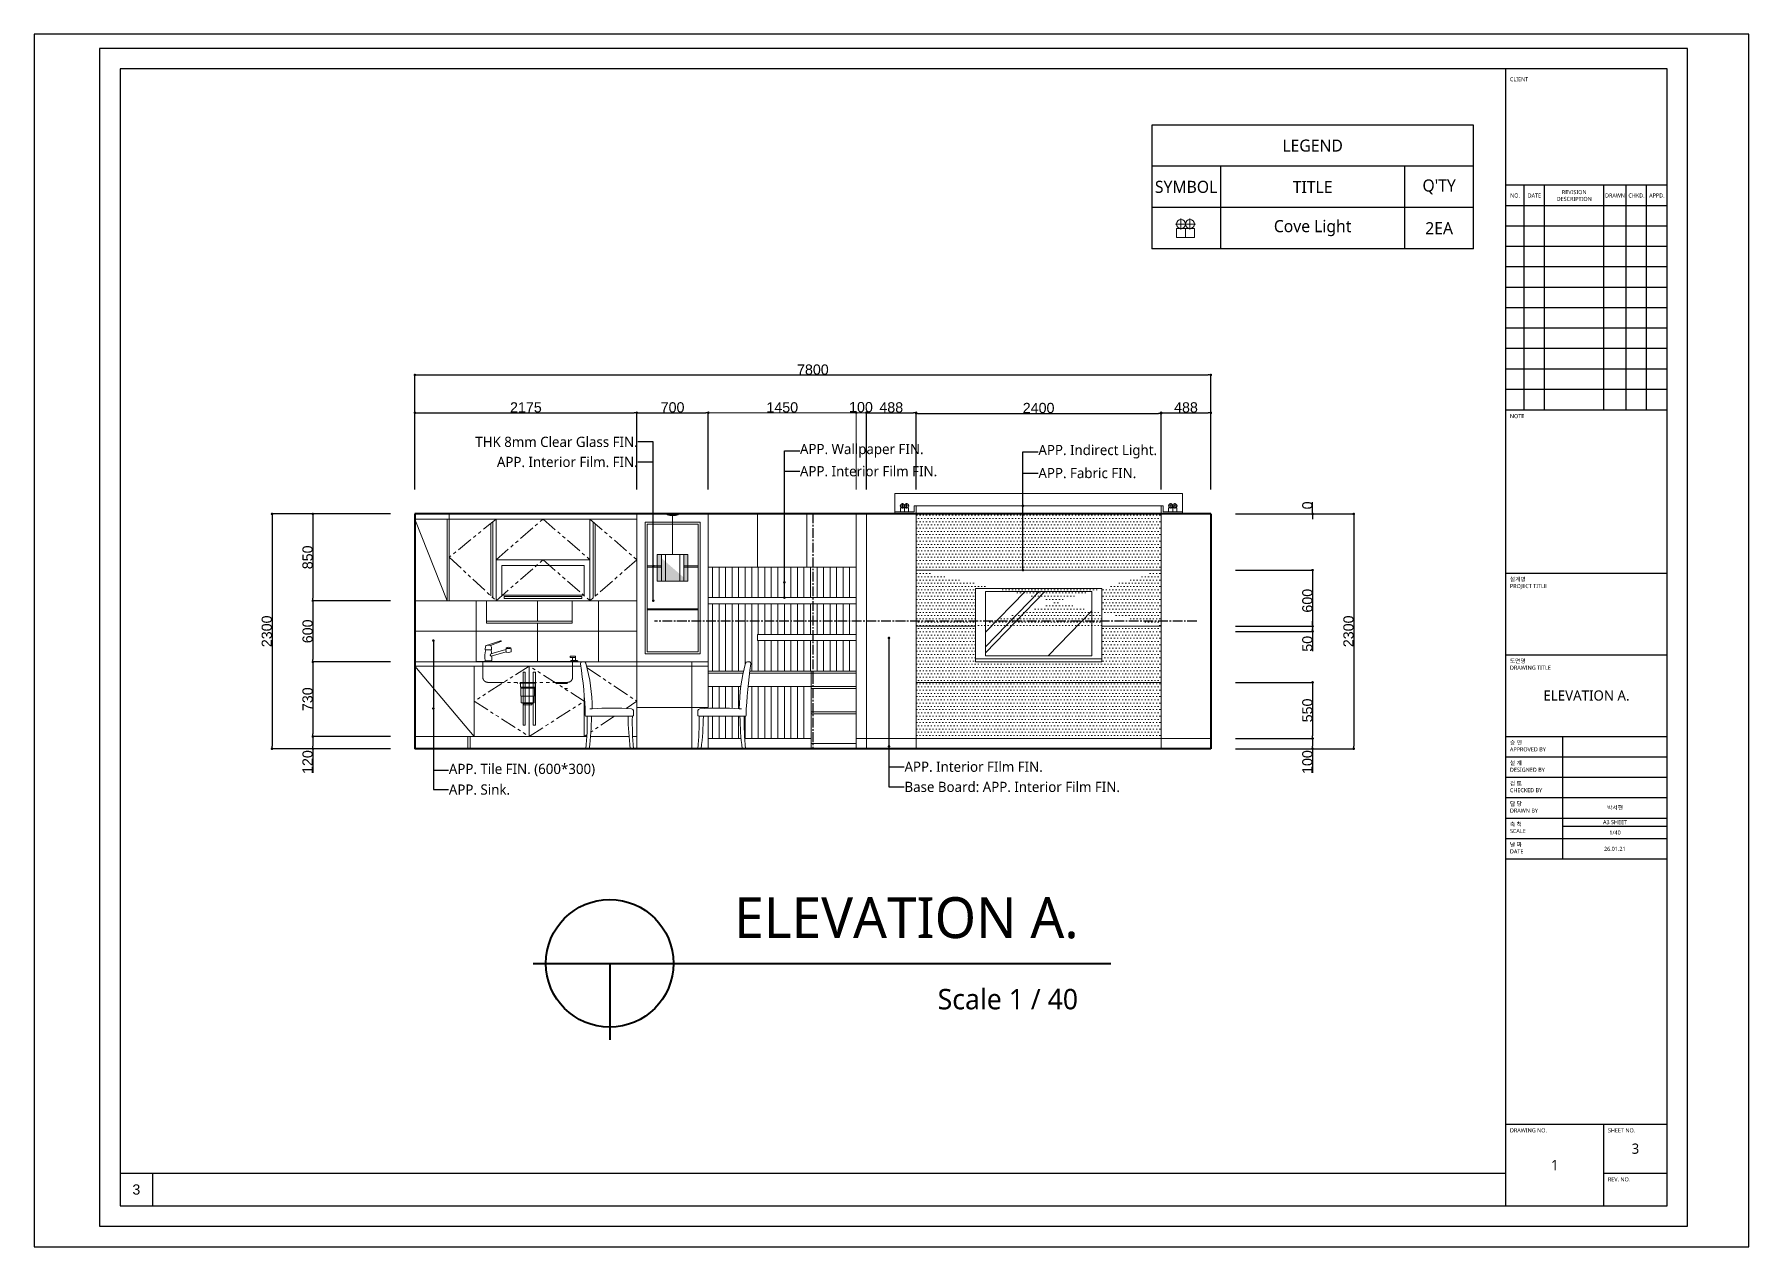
# Model space of a CAD drawing. Header units: millimetres. Extents: x 0 to 16800, y -1 to 11879.
import ezdxf
from ezdxf import colors
from ezdxf.entities.mleader import LeaderData, LeaderLine
from ezdxf.math import Vec2, Vec3

# ---------------------------------------------------------------- set-up
doc = ezdxf.new("R2010")
doc.units = ezdxf.units.MM
doc.header["$LTSCALE"] = 5
doc.linetypes.add('CENTER2', pattern=[28.575, 19.05, -3.175, 3.175, -3.175])
doc.linetypes.add('PHANTOM', pattern=[63.5, 31.75, -6.35, 6.35, -6.35, 6.35, -6.35])
for name, color, linetype, lineweight in [('가구', 4, 'Continuous', 20), ('가상선', 6, 'PHANTOM', 20), ('도면명', 3, 'Continuous', 40), ('문자', 3, 'Continuous', 25), ('벽체선', 2, 'Continuous', 40), ('우물천장', 2, 'Continuous', 20), ('조명', 6, 'Continuous', 20), ('치수', 7, 'Continuous', 20), ('타일', 5, 'Continuous', 9)]:
    doc.layers.add(name, color=color, linetype=linetype, lineweight=lineweight)
doc.layers.add('실선', color=7, linetype='Continuous')
doc.layers.add('틀', color=7, linetype='Continuous')
doc.styles.add('h1', font='malgun.ttf', dxfattribs={"height": 100})
doc.styles.add('H2', font='malgun.ttf')
doc.styles.get("Standard").update_dxf_attribs({"font": 'arial.ttf'})
doc.dimstyles.new('h1', dxfattribs={"dimtxt": 100, "dimasz": 25, "dimexe": 1.25, "dimexo": 240, "dimtad": 1, "dimtxsty": 'Standard', "dimblk": 'DOT', "dimcen": 2.5, "dimadec": 0, "dimazin": 0, "dimtfac": 1, "dimtmove": 0, "dimatfit": 3, "dimfxl": 1, "dimarcsym": 0})
pattern_1 = [(0, (1330.438, 1674.274), (15.875, 31.75), [0, -31.75])]

msp = doc.modelspace()

# ---------------------------------------------------------------- texts
at = {"layer": '도면명', "linetype": 'Continuous', "ltscale": 0.5, "attachment_point": 1, "style": 'H2'}
for s, width, insert, char_height in [('ELEVATION A.', 3551.83162, (6858.689, 3423.321), 400), ('Scale 1 / 40', 1957.42834, (8852.792, 2525.084), 200)]:
    msp.add_mtext_dynamic_manual_height_columns(s, width=width, gutter_width=15, heights=[0], dxfattribs=dict(at, insert=insert, char_height=char_height))
at = {"layer": '실선', "char_height": 118.0005, "attachment_point": 5, "style": 'h1'}
for s, width, insert in [('LEGEND', 3153.43659, (12527.19, 10787.99)), ('SYMBOL', 673.77856, (11287.361, 10383.723)), ('TITLE', 1805.87946, (12527.19, 10383.723)), ("Q'TY", 673.77856, (13767.019, 10383.723)), ('Cove Light', 1805.87946, (12527.19, 9979.456)), ('2EA', 673.77856, (13767.019, 9979.456))]:
    msp.add_mtext_dynamic_manual_height_columns(s, width=width, gutter_width=590.003, heights=[0], dxfattribs=dict(at, insert=insert))
at = {"layer": '치수', "char_height": 100, "attachment_point": 5}
for s, insert in [('1450', (7329.938, 8222.965)), ('100', (8101.274, 8225.119))]:
    msp.add_mtext(s, dxfattribs=dict(at, insert=insert))
at = {"layer": '틀', "style": 'h1'}
for s, width, insert, char_height, attachment_point in [('CLIENT', 400, (14460.438, 11459.274), 40, 1), ('NO.', 180, (14510.438, 10299.274), 40, 5), ('DATE', 200, (14700.438, 10299.274), 40, 5), ('REVISION\\PDESCRIPTION', 580, (15090.438, 10299.274), 40, 5), ('DRAWN', 220, (15490.438, 10299.274), 40, 5), ('CHKD.', 200, (15700.438, 10299.274), 40, 5), ('APPD.', 200, (15900.438, 10299.274), 40, 5), ('NOTE', 400, (14460.438, 8157.833), 40, 1), ('{\\fGulim|b0|i0|c129|p50;설계명}\\PPROJECT TITLE', 1107.85353, (14460.438, 6559.274), 40, 1), ('{\\fGulim|b0|i0|c129|p50;도면명}\\PDRAWING TITLE', 441.646, (14460.438, 5759.274), 40, 1), ('ELEVATION A.', 1580, (15210.438, 5399.274), 100, 5), ('{\\fGulim|b0|i0|c129|p50;승 인}\\PAPPROVED BY', 400, (14460.438, 4959.274), 40, 1), ('설 계\\PDESIGNED BY', 400, (14460.438, 4759.274), 40, 1), ('검 토\\PCHECKED BY', 400, (14460.438, 4559.274), 40, 1), ('담 당\\PDRAWN BY', 400, (14460.438, 4359.274), 40, 1), ('박서현', 1020, (15490.438, 4300.289), 40, 5), ('축 척\\PSCALE', 400, (14460.438, 4159.274), 40, 1), ('A3 SHEET', 1020, (15490.438, 4159.274), 40, 5), ('1/40', 1020, (15490.438, 4057.148), 40, 5), ('날 짜\\PDATE', 400, (14460.438, 3959.274), 40, 1), ('26.01.21', 1020, (15488.299, 3897.488), 40, 5), ('DRAWING NO.', 400, (14460.438, 1159.274), 40, 1), ('SHEET NO.', 400, (15420.438, 1159.274), 40, 1), ('3', 620, (15690.438, 959.274), 100, 5), ('1', 960, (14900.438, 799.274), 100, 5), ('REV. NO.', 400, (15420.438, 679.274), 40, 1)]:
    msp.add_mtext_dynamic_manual_height_columns(s, width=width, gutter_width=500, heights=[0], dxfattribs=dict(at, insert=insert, char_height=char_height, attachment_point=attachment_point))
at = {"layer": '틀', "insert": (1000.438, 559.274), "char_height": 100, "attachment_point": 5}
msp.add_mtext_dynamic_manual_height_columns('3', width=320, gutter_width=500, heights=[316.868], dxfattribs=at)

# ---------------------------------------------------------------- blocks, each defined once
blk = doc.blocks.new('_Dot')
at = {"color": 0, "linetype": 'ByBlock', "lineweight": -2}
blk.add_line((-0.5, 0), (-1, 0), dxfattribs=at)
at = {"color": 0, "linetype": 'ByBlock', "const_width": 0.5}
blk.add_lwpolyline([(-0.25, 0, 1), (0.25, 0, 1)], format="xyb", close=True, dxfattribs=at)
blk = doc.blocks.new('*D2')
at = {"layer": 'Defpoints', "color": 0, "transparency": 16777216}
for p in [(11530, 8541), (3730, 7179), (11530, 7179)]:
    blk.add_point(p, dxfattribs=at)
at = {"layer": '치수', "color": 0, "lineweight": -2, "transparency": 16777216}
for p, q in [((3730, 7419), (3730, 8543)), ((3755, 8541), (11505, 8541)), ((11530, 7419), (11530, 8543))]:
    blk.add_line(p, q, dxfattribs=at)
at = {"layer": '치수', "color": 0, "lineweight": -2, "transparency": 16777216, "xscale": 25, "yscale": 25, "zscale": 25, "rotation": 180}
blk.add_blockref('_Dot', (3730, 8541), dxfattribs=at)
at = {"layer": '치수', "color": 0, "lineweight": -2, "transparency": 16777216, "xscale": 25, "yscale": 25, "zscale": 25}
blk.add_blockref('_Dot', (11530, 8541), dxfattribs=at)
at = {"layer": '치수', "color": 0, "transparency": 16777216, "insert": (7630, 8593), "char_height": 100, "attachment_point": 5}
blk.add_mtext('7800', dxfattribs=at)
blk = doc.blocks.new('*D3')
at = {"layer": 'Defpoints', "color": 0, "transparency": 16777216}
for p in [(5905, 8171), (3730, 7179), (5905, 7179)]:
    blk.add_point(p, dxfattribs=at)
at = {"layer": '치수', "color": 0, "lineweight": -2, "transparency": 16777216}
for p, q in [((3730, 7419), (3730, 8173)), ((3755, 8171), (5880, 8171)), ((5905, 7419), (5905, 8173))]:
    blk.add_line(p, q, dxfattribs=at)
at = {"layer": '치수', "color": 0, "lineweight": -2, "transparency": 16777216, "xscale": 25, "yscale": 25, "zscale": 25, "rotation": 180}
blk.add_blockref('_Dot', (3730, 8171), dxfattribs=at)
at = {"layer": '치수', "color": 0, "lineweight": -2, "transparency": 16777216, "xscale": 25, "yscale": 25, "zscale": 25}
blk.add_blockref('_Dot', (5905, 8171), dxfattribs=at)
at = {"layer": '치수', "color": 0, "transparency": 16777216, "insert": (4818, 8223), "char_height": 100, "attachment_point": 5}
blk.add_mtext('2175', dxfattribs=at)
blk = doc.blocks.new('*D4')
at = {"layer": 'Defpoints', "color": 0, "transparency": 16777216}
for p in [(6605, 8171), (5905, 7179), (6605, 7179)]:
    blk.add_point(p, dxfattribs=at)
at = {"layer": '치수', "color": 0, "lineweight": -2, "transparency": 16777216}
for p, q in [((5905, 7419), (5905, 8173)), ((5930, 8171), (6580, 8171)), ((6605, 7419), (6605, 8173))]:
    blk.add_line(p, q, dxfattribs=at)
at = {"layer": '치수', "color": 0, "lineweight": -2, "transparency": 16777216, "xscale": 25, "yscale": 25, "zscale": 25, "rotation": 180}
blk.add_blockref('_Dot', (5905, 8171), dxfattribs=at)
at = {"layer": '치수', "color": 0, "lineweight": -2, "transparency": 16777216, "xscale": 25, "yscale": 25, "zscale": 25}
blk.add_blockref('_Dot', (6605, 8171), dxfattribs=at)
at = {"layer": '치수', "color": 0, "transparency": 16777216, "insert": (6255, 8223), "char_height": 100, "attachment_point": 5}
blk.add_mtext('700', dxfattribs=at)
blk = doc.blocks.new('*D5')
at = {"layer": 'Defpoints', "color": 0, "transparency": 16777216}
for p in [(11530, 8171), (11042, 7179), (11530, 7179)]:
    blk.add_point(p, dxfattribs=at)
at = {"layer": '치수', "color": 0, "lineweight": -2, "transparency": 16777216}
for p, q in [((11042, 7419), (11042, 8173)), ((11067, 8171), (11505, 8171)), ((11530, 7419), (11530, 8173))]:
    blk.add_line(p, q, dxfattribs=at)
at = {"layer": '치수', "color": 0, "lineweight": -2, "transparency": 16777216, "xscale": 25, "yscale": 25, "zscale": 25, "rotation": 180}
blk.add_blockref('_Dot', (11042, 8171), dxfattribs=at)
at = {"layer": '치수', "color": 0, "lineweight": -2, "transparency": 16777216, "xscale": 25, "yscale": 25, "zscale": 25}
blk.add_blockref('_Dot', (11530, 8171), dxfattribs=at)
at = {"layer": '치수', "color": 0, "transparency": 16777216, "insert": (11286, 8223), "char_height": 100, "attachment_point": 5}
blk.add_mtext('488', dxfattribs=at)
blk = doc.blocks.new('*D6')
at = {"layer": 'Defpoints', "color": 0, "transparency": 16777216}
for p in [(8642, 8171), (8154, 7179), (8642, 7179)]:
    blk.add_point(p, dxfattribs=at)
at = {"layer": '치수', "color": 0, "lineweight": -2, "transparency": 16777216}
for p, q in [((8154, 7419), (8154, 8173)), ((8179, 8171), (8617, 8171)), ((8642, 7419), (8642, 8173))]:
    blk.add_line(p, q, dxfattribs=at)
at = {"layer": '치수', "color": 0, "lineweight": -2, "transparency": 16777216, "xscale": 25, "yscale": 25, "zscale": 25, "rotation": 180}
blk.add_blockref('_Dot', (8154, 8171), dxfattribs=at)
at = {"layer": '치수', "color": 0, "lineweight": -2, "transparency": 16777216, "xscale": 25, "yscale": 25, "zscale": 25}
blk.add_blockref('_Dot', (8642, 8171), dxfattribs=at)
at = {"layer": '치수', "color": 0, "transparency": 16777216, "insert": (8398, 8223), "char_height": 100, "attachment_point": 5}
blk.add_mtext('488', dxfattribs=at)
blk = doc.blocks.new('*D7')
at = {"layer": 'Defpoints', "color": 0, "transparency": 16777216}
for p in [(11042, 8165), (8642, 7179), (11042, 7179)]:
    blk.add_point(p, dxfattribs=at)
at = {"layer": '치수', "color": 0, "lineweight": -2, "transparency": 16777216}
for p, q in [((8642, 7419), (8642, 8166)), ((8667, 8165), (11017, 8165)), ((11042, 7419), (11042, 8166))]:
    blk.add_line(p, q, dxfattribs=at)
at = {"layer": '치수', "color": 0, "lineweight": -2, "transparency": 16777216, "xscale": 25, "yscale": 25, "zscale": 25, "rotation": 180}
blk.add_blockref('_Dot', (8642, 8165), dxfattribs=at)
at = {"layer": '치수', "color": 0, "lineweight": -2, "transparency": 16777216, "xscale": 25, "yscale": 25, "zscale": 25}
blk.add_blockref('_Dot', (11042, 8165), dxfattribs=at)
at = {"layer": '치수', "color": 0, "transparency": 16777216, "insert": (9842, 8217), "char_height": 100, "attachment_point": 5}
blk.add_mtext('2400', dxfattribs=at)
blk = doc.blocks.new('*D8')
at = {"layer": 'Defpoints', "color": 0, "transparency": 16777216}
for p in [(3730, 7179), (2330, 4879), (3730, 4879)]:
    blk.add_point(p, dxfattribs=at)
at = {"layer": '치수', "color": 0, "lineweight": -2, "transparency": 16777216}
for p, q in [((3490, 7179), (2329, 7179)), ((2330, 7154), (2330, 4904)), ((3490, 4879), (2329, 4879))]:
    blk.add_line(p, q, dxfattribs=at)
at = {"layer": '치수', "color": 0, "lineweight": -2, "transparency": 16777216, "xscale": 25, "yscale": 25, "zscale": 25}
for p, rotation in [((2330, 7179), 90), ((2330, 4879), 270)]:
    blk.add_blockref('_Dot', p, dxfattribs=dict(at, rotation=rotation))
at = {"layer": '치수', "color": 0, "transparency": 16777216, "insert": (2279, 6029), "char_height": 100, "attachment_point": 5, "rotation": 90}
blk.add_mtext('2300', dxfattribs=at)
blk = doc.blocks.new('*D9')
at = {"layer": 'Defpoints', "color": 0, "transparency": 16777216}
for p in [(3730, 7179), (2730, 6329), (3730, 6329)]:
    blk.add_point(p, dxfattribs=at)
at = {"layer": '치수', "color": 0, "lineweight": -2, "transparency": 16777216}
for p, q in [((3490, 7179), (2729, 7179)), ((2730, 7154), (2730, 6354)), ((3490, 6329), (2729, 6329))]:
    blk.add_line(p, q, dxfattribs=at)
at = {"layer": '치수', "color": 0, "lineweight": -2, "transparency": 16777216, "xscale": 25, "yscale": 25, "zscale": 25}
for p, rotation in [((2730, 7179), 90), ((2730, 6329), 270)]:
    blk.add_blockref('_Dot', p, dxfattribs=dict(at, rotation=rotation))
at = {"layer": '치수', "color": 0, "transparency": 16777216, "insert": (2679, 6754), "char_height": 100, "attachment_point": 5, "rotation": 90}
blk.add_mtext('850', dxfattribs=at)
blk = doc.blocks.new('*D10')
at = {"layer": 'Defpoints', "color": 0, "transparency": 16777216}
for p in [(3730, 6329), (2730, 5729), (3730, 5729)]:
    blk.add_point(p, dxfattribs=at)
at = {"layer": '치수', "color": 0, "lineweight": -2, "transparency": 16777216}
for p, q in [((3490, 6329), (2729, 6329)), ((2730, 6304), (2730, 5754)), ((3490, 5729), (2729, 5729))]:
    blk.add_line(p, q, dxfattribs=at)
at = {"layer": '치수', "color": 0, "lineweight": -2, "transparency": 16777216, "xscale": 25, "yscale": 25, "zscale": 25}
for p, rotation in [((2730, 6329), 90), ((2730, 5729), 270)]:
    blk.add_blockref('_Dot', p, dxfattribs=dict(at, rotation=rotation))
at = {"layer": '치수', "color": 0, "transparency": 16777216, "insert": (2679, 6029), "char_height": 100, "attachment_point": 5, "rotation": 90}
blk.add_mtext('600', dxfattribs=at)
blk = doc.blocks.new('*D11')
at = {"layer": 'Defpoints', "color": 0, "transparency": 16777216}
for p in [(3730, 5729), (2730, 4999), (3730, 4999)]:
    blk.add_point(p, dxfattribs=at)
at = {"layer": '치수', "color": 0, "lineweight": -2, "transparency": 16777216}
for p, q in [((3490, 5729), (2729, 5729)), ((2730, 5704), (2730, 5024)), ((3490, 4999), (2729, 4999))]:
    blk.add_line(p, q, dxfattribs=at)
at = {"layer": '치수', "color": 0, "lineweight": -2, "transparency": 16777216, "xscale": 25, "yscale": 25, "zscale": 25}
for p, rotation in [((2730, 5729), 90), ((2730, 4999), 270)]:
    blk.add_blockref('_Dot', p, dxfattribs=dict(at, rotation=rotation))
at = {"layer": '치수', "color": 0, "transparency": 16777216, "insert": (2679, 5364), "char_height": 100, "attachment_point": 5, "rotation": 90}
blk.add_mtext('730', dxfattribs=at)
blk = doc.blocks.new('*D12')
at = {"layer": 'Defpoints', "color": 0, "transparency": 16777216}
for p in [(2730, 4879), (3730, 4999), (3730, 4879)]:
    blk.add_point(p, dxfattribs=at)
at = {"layer": '치수', "color": 0, "lineweight": -2, "transparency": 16777216}
for p, q in [((3490, 4999), (2729, 4999)), ((3490, 4879), (2729, 4879)), ((2730, 4974), (2730, 4904)), ((2730, 4879), (2730, 4642))]:
    blk.add_line(p, q, dxfattribs=at)
at = {"layer": '치수', "color": 0, "lineweight": -2, "transparency": 16777216, "xscale": 25, "yscale": 25, "zscale": 25}
for p, rotation in [((2730, 4999), 90), ((2730, 4879), 270)]:
    blk.add_blockref('_Dot', p, dxfattribs=dict(at, rotation=rotation))
at = {"layer": '치수', "color": 0, "transparency": 16777216, "insert": (2679, 4748), "char_height": 100, "attachment_point": 5, "rotation": 90}
blk.add_mtext('120', dxfattribs=at)
blk = doc.blocks.new('*D13')
at = {"layer": 'Defpoints', "color": 0, "transparency": 16777216}
for p in [(11530, 7179), (11530, 4879), (12930, 4879)]:
    blk.add_point(p, dxfattribs=at)
at = {"layer": '치수', "color": 0, "lineweight": -2, "transparency": 16777216}
for p, q in [((11770, 7179), (12932, 7179)), ((12930, 7154), (12930, 4904)), ((11770, 4879), (12932, 4879))]:
    blk.add_line(p, q, dxfattribs=at)
at = {"layer": '치수', "color": 0, "lineweight": -2, "transparency": 16777216, "xscale": 25, "yscale": 25, "zscale": 25}
for p, rotation in [((12930, 7179), 90), ((12930, 4879), 270)]:
    blk.add_blockref('_Dot', p, dxfattribs=dict(at, rotation=rotation))
at = {"layer": '치수', "color": 0, "transparency": 16777216, "insert": (12879, 6029), "char_height": 100, "attachment_point": 5, "rotation": 90}
blk.add_mtext('2300', dxfattribs=at)
blk = doc.blocks.new('*D14')
at = {"layer": 'Defpoints', "color": 0, "transparency": 16777216}
for p in [(11530, 7179), (11530, 7179), (12527, 7179)]:
    blk.add_point(p, dxfattribs=at)
at = {"layer": '치수', "color": 0, "lineweight": -2, "transparency": 16777216}
for p, q in [((12527, 7204), (12527, 7296)), ((11770, 7179), (12529, 7179)), ((11770, 7179), (12529, 7179)), ((12527, 7154), (12527, 7129))]:
    blk.add_line(p, q, dxfattribs=at)
at = {"layer": '치수', "color": 0, "lineweight": -2, "transparency": 16777216, "xscale": 25, "yscale": 25, "zscale": 25}
for rotation in [270, 90]:
    blk.add_blockref('_Dot', (12527, 7179), dxfattribs=dict(at, rotation=rotation))
at = {"layer": '치수', "color": 0, "transparency": 16777216, "insert": (12476, 7263), "char_height": 100, "attachment_point": 5, "rotation": 90}
blk.add_mtext('0', dxfattribs=at)
blk = doc.blocks.new('*D15')
at = {"layer": 'Defpoints', "color": 0, "transparency": 16777216}
for p in [(11530, 6629), (11530, 6029), (12527, 6029)]:
    blk.add_point(p, dxfattribs=at)
at = {"layer": '치수', "color": 0, "lineweight": -2, "transparency": 16777216}
for p, q in [((11770, 6629), (12529, 6629)), ((12527, 6604), (12527, 6054)), ((11770, 6029), (12529, 6029))]:
    blk.add_line(p, q, dxfattribs=at)
at = {"layer": '치수', "color": 0, "lineweight": -2, "transparency": 16777216, "xscale": 25, "yscale": 25, "zscale": 25}
for p, rotation in [((12527, 6629), 90), ((12527, 6029), 270)]:
    blk.add_blockref('_Dot', p, dxfattribs=dict(at, rotation=rotation))
at = {"layer": '치수', "color": 0, "transparency": 16777216, "insert": (12476, 6329), "char_height": 100, "attachment_point": 5, "rotation": 90}
blk.add_mtext('600', dxfattribs=at)
blk = doc.blocks.new('*D16')
at = {"layer": 'Defpoints', "color": 0, "transparency": 16777216}
for p in [(11530, 6079), (11530, 6029), (12527, 6029)]:
    blk.add_point(p, dxfattribs=at)
at = {"layer": '치수', "color": 0, "lineweight": -2, "transparency": 16777216}
for p, q in [((11770, 6079), (12529, 6079)), ((12527, 6104), (12527, 6129)), ((12527, 6079), (12527, 6029)), ((11770, 6029), (12529, 6029)), ((12527, 6004), (12527, 5835))]:
    blk.add_line(p, q, dxfattribs=at)
at = {"layer": '치수', "color": 0, "lineweight": -2, "transparency": 16777216, "xscale": 25, "yscale": 25, "zscale": 25}
for p, rotation in [((12527, 6079), 270), ((12527, 6029), 90)]:
    blk.add_blockref('_Dot', p, dxfattribs=dict(at, rotation=rotation))
at = {"layer": '치수', "color": 0, "transparency": 16777216, "insert": (12476, 5907), "char_height": 100, "attachment_point": 5, "rotation": 90}
blk.add_mtext('50', dxfattribs=at)
blk = doc.blocks.new('*D17')
at = {"layer": 'Defpoints', "color": 0, "transparency": 16777216}
for p in [(11530, 5529), (11530, 4979), (12527, 4979)]:
    blk.add_point(p, dxfattribs=at)
at = {"layer": '치수', "color": 0, "lineweight": -2, "transparency": 16777216}
for p, q in [((11770, 5529), (12529, 5529)), ((12527, 5504), (12527, 5004)), ((11770, 4979), (12529, 4979))]:
    blk.add_line(p, q, dxfattribs=at)
at = {"layer": '치수', "color": 0, "lineweight": -2, "transparency": 16777216, "xscale": 25, "yscale": 25, "zscale": 25}
for p, rotation in [((12527, 5529), 90), ((12527, 4979), 270)]:
    blk.add_blockref('_Dot', p, dxfattribs=dict(at, rotation=rotation))
at = {"layer": '치수', "color": 0, "transparency": 16777216, "insert": (12476, 5254), "char_height": 100, "attachment_point": 5, "rotation": 90}
blk.add_mtext('550', dxfattribs=at)
blk = doc.blocks.new('*D18')
at = {"layer": 'Defpoints', "color": 0, "transparency": 16777216}
for p in [(11530, 4979), (11530, 4879), (12527, 4879)]:
    blk.add_point(p, dxfattribs=at)
at = {"layer": '치수', "color": 0, "lineweight": -2, "transparency": 16777216}
for p, q in [((11770, 4979), (12529, 4979)), ((11770, 4879), (12529, 4879)), ((12527, 4954), (12527, 4904)), ((12527, 4879), (12527, 4642))]:
    blk.add_line(p, q, dxfattribs=at)
at = {"layer": '치수', "color": 0, "lineweight": -2, "transparency": 16777216, "xscale": 25, "yscale": 25, "zscale": 25}
for p, rotation in [((12527, 4979), 90), ((12527, 4879), 270)]:
    blk.add_blockref('_Dot', p, dxfattribs=dict(at, rotation=rotation))
at = {"layer": '치수', "color": 0, "transparency": 16777216, "insert": (12476, 4748), "char_height": 100, "attachment_point": 5, "rotation": 90}
blk.add_mtext('100', dxfattribs=at)
blk = doc.blocks.new('*U23')
at = {"layer": '문자', "color": 0, "linetype": 'CENTER2', "transparency": 16777216}
blk.add_line((2657.5, 0), (-2657.5, 0), dxfattribs=at)
blk = doc.blocks.new('*U24')
at = {"layer": '문자', "color": 0, "linetype": 'CENTER2', "transparency": 16777216}
blk.add_line((0, 1153.5), (0, -1153.5), dxfattribs=at)

# ---------------------------------------------------------------- dimensions: what is measured, and where the dimension line sits
at = {"layer": '치수'}
for base, p1, p2, picture, middle in [((11530.438, 8541.334), (3730.438, 7179.274), (11530.438, 7179.274), '*D2', (7630.438, 8593.017)), ((5905.438, 8171.283), (3730.438, 7179.274), (5905.438, 7179.274), '*D3', (4817.938, 8222.965)), ((6605.438, 8171.283), (5905.438, 7179.274), (6605.438, 7179.274), '*D4', (6255.438, 8222.965)), ((8642.438, 8171.283), (8154.438, 7179.274), (8642.438, 7179.274), '*D6', (8398.438, 8222.965)), ((11042.438, 8165.033), (8642.438, 7179.274), (11042.438, 7179.274), '*D7', (9842.438, 8216.715)), ((11530.438, 8171.283), (11042.438, 7179.274), (11530.438, 7179.274), '*D5', (11286.438, 8222.965))]:
    dim = msp.add_linear_dim(base=base, p1=p1, p2=p2, dimstyle='h1', dxfattribs=at)
    dim.commit()
    dim.dimension.update_dxf_attribs({"geometry": picture, "text_midpoint": middle})
for base, p1, p2, picture, middle in [((12527.486361153, 7179.274393657), (11530.437890523, 7179.274393657), (11530.437890523, 7179.274393657), '*D14', (12475.80406238, 7262.505123534)), ((2330.438, 4879.274), (3730.438, 7179.274), (3730.438, 4879.274), '*D8', (2278.721, 6029.274)), ((2730.478, 6329.274), (3730.438, 7179.274), (3730.438, 6329.274), '*D9', (2678.795, 6754.274)), ((12930.438, 4879.274), (11530.438, 7179.274), (11530.438, 4879.274), '*D13', (12878.721, 6029.274)), ((12527.486, 6029.274), (11530.438, 6629.274), (11530.438, 6029.274), '*D15', (12475.804, 6329.274)), ((2730.478, 5729.274), (3730.438, 6329.274), (3730.438, 5729.274), '*D10', (2678.795, 6029.274)), ((12527.486, 6029.274), (11530.438, 6079.274), (11530.438, 6029.274), '*D16', (12475.804, 5907.196)), ((2730.478, 4999.274), (3730.438, 5729.274), (3730.438, 4999.274), '*D11', (2678.761, 5364.274)), ((12527.486, 4979.274), (11530.438, 5529.274), (11530.438, 4979.274), '*D17', (12475.804, 5254.274)), ((2730.478, 4879.274), (3730.438, 4999.274), (3730.438, 4879.274), '*D12', (2678.795, 4748.056)), ((12527.486, 4879.274), (11530.438, 4979.274), (11530.438, 4879.274), '*D18', (12475.804, 4748.056))]:
    dim = msp.add_linear_dim(base=base, p1=p1, p2=p2, angle=90, dimstyle='h1', dxfattribs=at)
    dim.commit()
    dim.dimension.update_dxf_attribs({"geometry": picture, "text_midpoint": middle})

# ---------------------------------------------------------------- hatches: boundary and pattern name
at = {"layer": '가구'}
h = msp.add_hatch(color=256, dxfattribs=at)
h.dxf.hatch_style = 1
edge = h.paths.add_edge_path(flags=17)
edge.add_line((6105.705, 6781.274), (6145.705, 6781.274))
edge = h.paths.add_edge_path(flags=17)
edge.add_line((6145.705, 6521.274), (6145.705, 6781.274))
h.paths.add_polyline_path([(6145.705, 6521.274), (6145.705, 6781.274)], flags=16)
edge = h.paths.add_edge_path()
edge.add_line((6145.705, 6521.274), (6145.705, 6781.274))
edge.add_line((6145.705, 6521.274), (6145.705, 6781.274))
edge.add_line((6105.705, 6521.274), (6105.705, 6781.274))
edge.add_line((6405.705, 6521.274), (6365.705, 6521.274))
edge.add_line((6145.705, 6521.274), (6145.705, 6781.274))
edge.add_line((6105.705, 6781.274), (6145.705, 6781.274))
h = msp.add_hatch(color=256, dxfattribs=at)
h.dxf.hatch_style = 1
h.paths.add_polyline_path([(6105.705, 6781.274), (6145.705, 6781.274), (6145.705, 6521.274), (6105.705, 6521.274)])
h = msp.add_hatch(color=256, dxfattribs=at)
h.dxf.hatch_style = 1
h.paths.add_polyline_path([(6405.705, 6521.274), (6365.705, 6521.274), (6365.705, 6781.274), (6405.705, 6781.274)])
at = {"layer": '타일'}
h = msp.add_hatch(dxfattribs=at)
h.set_pattern_fill('DOTS', color=256, scale=20)
h.set_pattern_definition(pattern_1)
h.paths.add_polyline_path([(11042.438, 6629.274), (8642.438, 6629.274), (8642.438, 7179.274), (11042.438, 7179.274)])
edge = h.paths.add_edge_path()
edge.add_line((8642.438, 6629.274), (8642.438, 6079.274))
edge.add_line((9222.438, 6079.274), (8642.438, 6079.274))
edge.add_line((10462.438, 6449.274), (9222.438, 6449.274))
edge.add_line((9222.438, 6449.274), (9222.438, 6079.274))
edge.add_line((10462.438, 6079.274), (10462.438, 6449.274))
edge.add_line((11042.438, 6629.274), (11042.438, 6079.274))
h = msp.add_hatch(dxfattribs=at)
h.set_pattern_fill('DOTS', color=256, scale=20)
h.set_pattern_definition(pattern_1)
h.paths.add_polyline_path([(8642.438, 6079.274), (8642.438, 5529.274), (11042.438, 5529.274), (11042.438, 6079.274), (10462.438, 6079.274), (10462.438, 5729.274), (9222.438, 5729.274), (9222.438, 6079.274)])
h = msp.add_hatch(dxfattribs=at)
h.set_pattern_fill('DOTS', color=256, scale=20)
h.set_pattern_definition(pattern_1)
h.paths.add_polyline_path([(8642.438, 5529.274), (8642.438, 4979.274), (11042.438, 4979.274), (11042.438, 5529.274)])

# ---------------------------------------------------------------- linework, layer by layer
at = {"layer": '가구'}
for p, q in [((3730.438, 7129.274), (4045.438, 6329.274)), ((5905.438, 7129.274), (3730.438, 7129.274)), ((4045.438, 7129.274), (4045.438, 6329.274)), ((4065.438, 7179.274), (4065.438, 6329.274)), ((4475.438, 7088.514), (4475.438, 6375.47)), ((4495.438, 7104.818), (4495.438, 6356.992)), ((4525.438, 7129.274), (4525.438, 6329.274)), ((5445.438, 7129.274), (5445.438, 6329.274)), ((5475.438, 7103.187), (5475.438, 6355.361)), ((5495.438, 7085.796), (5495.438, 6372.753)), ((5905.438, 7179.274), (5905.438, 4879.274)), ((6525.438, 7099.274), (5985.438, 7099.274)), ((5985.438, 7099.274), (5985.438, 5809.274)), ((6505.438, 7079.274), (6005.438, 7079.274)), ((6005.438, 7079.274), (6005.438, 5829.274)), ((6200.705, 7179.274), (6310.705, 7179.274)), ((6200.705, 7171.274), (6200.705, 7179.274)), ((6310.705, 7171.274), (6200.705, 7171.274)), ((6255.705, 7161.274), (6255.705, 6781.274)), ((6310.705, 7179.274), (6310.705, 7171.274)), ((6505.438, 7079.274), (6505.438, 5829.274)), ((6525.438, 7099.274), (6525.438, 5809.274)), ((6605.438, 7179.274), (6605.438, 5274.218)), ((7088.438, 7179.274), (7088.438, 6659.274)), ((7571.438, 7179.274), (7571.438, 6659.274)), ((8054.438, 7179.274), (8054.438, 4879.274)), ((8154.438, 7179.274), (8154.438, 4879.274)), ((5445.438, 6729.274), (4525.438, 6729.274)), ((6105.705, 6521.274), (6105.705, 6781.274)), ((6105.705, 6781.274), (6145.705, 6781.274)), ((6145.705, 6521.274), (6145.705, 6781.274)), ((6145.705, 6781.274), (6185.705, 6781.274)), ((6185.705, 6521.274), (6185.705, 6781.274)), ((6185.705, 6781.274), (6255.705, 6781.274)), ((6255.705, 6781.274), (6325.705, 6781.274)), ((6325.705, 6781.274), (6325.705, 6521.274)), ((6325.705, 6781.274), (6365.705, 6781.274)), ((6365.705, 6781.274), (6365.705, 6521.274)), ((6365.705, 6781.274), (6405.705, 6781.274)), ((6405.705, 6781.274), (6405.705, 6521.274)), ((5390.438, 6674.274), (4580.438, 6674.274)), ((4580.438, 6674.274), (4580.438, 6384.274)), ((5390.438, 6674.274), (5390.438, 6384.274)), ((6145.705, 6669.274), (6005.438, 6669.274)), ((6145.705, 6659.274), (6005.438, 6659.274)), ((6505.438, 6669.274), (6365.705, 6669.274)), ((6505.438, 6659.274), (6365.705, 6659.274)), ((8054.438, 6659.274), (6605.438, 6659.274)), ((5390.438, 6384.274), (4580.438, 6384.274)), ((6145.705, 6521.274), (6105.705, 6521.274)), ((6185.705, 6521.274), (6145.705, 6521.274)), ((6325.705, 6521.274), (6185.705, 6521.274)), ((6365.705, 6521.274), (6325.705, 6521.274)), ((6405.705, 6521.274), (6365.705, 6521.274)), ((10462.438, 6449.274), (9222.438, 6449.274)), ((9222.438, 6449.274), (9222.438, 5729.274)), ((9322.438, 6419.274), (9322.438, 5789.274)), ((10362.438, 6419.274), (9322.438, 6419.274)), ((9322.438, 6020.124), (9709.354, 6419.274)), ((9322.438, 5876.45), (9848.625, 6419.274)), ((9322.438, 5818.98), (9904.333, 6419.274)), ((10362.438, 5789.274), (10362.438, 6419.274)), ((10462.438, 5729.274), (10462.438, 6449.274)), ((5905.438, 6329.274), (3730.438, 6329.274)), ((4430.438, 6329.274), (4430.438, 6109.274)), ((4605.438, 6369.274), (4605.438, 6349.274)), ((5365.438, 6369.274), (4605.438, 6369.274)), ((5365.438, 6349.274), (4605.438, 6349.274)), ((5270.438, 6329.274), (5270.438, 6109.274)), ((5365.438, 6369.274), (5365.438, 6349.274)), ((6505.438, 6249.274), (6005.438, 6249.274)), ((6505.438, 6239.274), (6005.438, 6239.274)), ((8054.438, 6359.274), (6605.438, 6359.274)), ((8054.438, 6299.274), (6605.438, 6299.274)), ((8054.438, 6299.274), (8054.438, 5639.274)), ((9934.289, 5789.274), (10362.438, 6230.961)), ((5270.438, 6129.274), (4430.438, 6129.274)), ((5270.438, 6109.274), (4430.438, 6109.274)), ((4440.372, 5893.167), (4569.296, 5937.287)), ((4470.384, 5890.858), (4572.698, 5927.883)), ((8054.438, 5999.274), (7088.438, 5999.274)), ((7088.438, 5999.274), (7088.438, 5939.274)), ((8054.438, 5939.274), (7088.438, 5939.274)), ((6605.438, 5729.274), (3730.438, 5729.274)), ((4425.438, 5734.274), (4335.438, 5734.274)), ((4335.438, 5734.274), (4335.438, 5729.274)), ((4419.986, 5741.274), (4450.438, 5741.274)), ((4420.512, 5848.817), (4450.438, 5848.817)), ((4425.438, 5741.274), (4425.438, 5734.274)), ((4425.438, 5734.274), (4475.438, 5734.274)), ((4480.364, 5848.817), (4450.438, 5848.817)), ((4480.89, 5741.274), (4450.438, 5741.274)), ((4471.507, 5804.146), (4468.682, 5794.856)), ((4474.828, 5807.473), (4622.399, 5852.64)), ((4475.438, 5741.274), (4475.438, 5734.274)), ((4475.438, 5734.274), (5250.438, 5734.274)), ((4478.291, 5787.382), (4624.658, 5829.07)), ((4627.093, 5824.811), (4646.749, 5822.711)), ((4672.159, 5826.873), (4648.791, 5822.703)), ((5305.438, 5784.274), (5250.438, 5784.274)), ((5250.438, 5784.274), (5250.438, 5774.274)), ((5250.438, 5774.274), (5305.438, 5774.274)), ((5250.438, 5734.274), (5330.438, 5734.274)), ((5260.438, 5744.274), (5320.438, 5744.274)), ((5275.438, 5744.274), (5275.438, 5774.274)), ((5305.438, 5744.274), (5305.438, 5784.274)), ((5330.438, 5734.274), (5330.438, 5729.274)), ((6525.438, 5809.274), (5985.438, 5809.274)), ((6505.438, 5829.274), (6005.438, 5829.274)), ((6445.438, 5729.274), (6445.438, 4879.274)), ((9222.438, 5759.274), (10462.438, 5759.274)), ((9222.438, 5729.274), (10462.438, 5729.274)), ((9322.438, 5789.274), (10362.438, 5789.274)), ((3730.438, 5689.274), (4310.438, 4999.274)), ((5355.54, 5689.274), (3730.438, 5689.274)), ((4310.438, 5689.274), (4310.438, 4999.274)), ((4790.438, 5629.274), (4790.438, 5109.274)), ((4810.438, 5629.274), (4790.438, 5629.274)), ((4810.438, 5629.274), (4810.438, 5109.274)), ((4850.438, 5689.274), (4850.438, 4999.274)), ((4890.438, 5629.274), (4890.438, 5109.274)), ((4910.438, 5629.274), (4890.438, 5629.274)), ((4910.438, 5629.274), (4910.438, 5109.274)), ((6605.438, 5689.274), (5412.255, 5689.274)), ((6950.716, 5639.274), (6605.438, 5639.274)), ((6946.18, 5619.274), (6605.438, 5619.274)), ((8054.438, 5619.274), (7009.972, 5619.274)), ((8054.438, 5639.274), (7012.706, 5639.274)), ((7614.438, 5639.274), (7614.438, 4879.274)), ((5390.438, 5382.697), (5390.438, 4999.274)), ((6923.216, 5489.274), (6605.438, 5489.274)), ((8054.438, 5489.274), (6994.6, 5489.274)), ((8054.438, 5469.274), (7614.438, 5469.274)), ((5444.577, 5269.998), (5466.281, 5269.998)), ((6605.438, 5284.274), (5905.438, 5284.274)), ((6930.937, 5269.998), (6909.232, 5269.998)), ((8054.438, 5239.274), (7614.438, 5239.274)), ((8054.438, 5219.274), (7614.438, 5219.274)), ((4810.438, 5109.274), (4790.438, 5109.274)), ((4910.438, 5109.274), (4890.438, 5109.274)), ((5409.163, 5196.85), (5863.168, 5196.85)), ((6966.35, 5196.85), (6512.346, 5196.85)), ((6605.438, 5196.85), (6605.438, 4879.274)), ((5414.948, 4999.274), (3730.438, 4999.274)), ((4250.438, 4999.274), (4250.438, 4879.274)), ((4270.438, 4999.274), (4270.438, 4879.274)), ((5828.16, 4999.274), (5450.6, 4999.274)), ((5905.438, 4999.274), (5863.812, 4999.274)), ((6926.658, 4979.274), (6605.438, 4979.274)), ((7614.438, 4979.274), (6961.614, 4979.274)), ((8054.438, 4929.274), (7614.438, 4929.274)), ((8642.438, 4979.274), (8054.438, 4979.274)), ((8642.438, 4979.274), (8642.438, 4879.274)), ((11042.438, 4979.274), (8642.438, 4979.274)), ((11530.438, 4979.274), (11042.438, 4979.274)), ((11042.438, 4979.274), (11042.438, 4879.274))]:
    msp.add_line(p, q, dxfattribs=at)
for points in [[(5352.266, 5711.377, -0.442136877), (5370.186, 5731.073), (5387.1, 5731.073, -0.370388509), (5404.893, 5715.797)], [(7023.248, 5711.377, 0.442136877), (7005.328, 5731.073), (6988.414, 5731.073, 0.370388509), (6970.621, 5715.797)], [(5854.168, 5269.998, -0.414213562), (5872.168, 5251.998), (5872.168, 5205.85)], [(6521.346, 5269.998, 0.414213562), (6503.346, 5251.998), (6503.346, 5205.85)]]:
    msp.add_lwpolyline(points, format="xyb", dxfattribs=at)
for centre, radius, start, end in [((6255.705, 7317.524), 156.25, 249.3903071, 290.6096929), ((4531.819, 5846.466), 113.392, 158.1672158, 177.7614903), ((4428.417, 5887.893), 2, 113.0289796, 158.1672158), ((4449.936, 5837.269), 57.008, 89.4955505, 113.0289796), ((4450.94, 5837.269), 57.008, 66.9710204, 90.5044495), ((4472.459, 5887.893), 2, 21.8327842, 66.9710204), ((4369.057, 5846.466), 113.392, 2.2385097, 21.8327842), ((4571.208, 5932.661), 5.005, 287.3180032, 112.4702948), ((4732.662, 5776.662), 316.454, 166.8925904, 186.0949432), ((4419.986, 5743.274), 2, 186.0949432, 270), ((4420.512, 5850.817), 2, 177.7614903, 270), ((4477.105, 5795.77), 8.472, 186.1979674, 278.0513637), ((4476.291, 5802.692), 5, 107.0177152, 163.0875578), ((4168.214, 5776.662), 316.454, 6.0376551, 13.1074096), ((4480.364, 5850.817), 2, 270, 2.2385097), ((4480.89, 5743.274), 2, 270, 353.9050568), ((4168.214, 5776.662), 316.454, 353.9050568, 2.2587436), ((4723.692, 5848.352), 100.907, 171.5061603, 192.2804382), ((4644.722, 5815.37), 47.236, 85.374866, 116.7899904), ((4625.748, 5862.512), 2, 113.0289796, 158.1672158), ((4657.899, 5811.177), 62.549, 100.3825899, 121.7705133), ((4627.093, 5826.811), 2, 177.7614903, 270), ((4647.769, 5862.767), 10, 83.4376572, 96.5623428), ((4647.813, 5832.655), 10, 263.8938563, 275.6110429), ((4652.269, 5815.054), 47.69, 64.218387, 96.3335342), ((4642.068, 5813.202), 59.891, 61.5790168, 83.4376572), ((4669.79, 5864.034), 2, 21.8327842, 66.9710204), ((4576.465, 5840.106), 98.327, 353.4860974, 14.5318698), ((4672.159, 5828.873), 2, 270, 2.2385097), ((5260.438, 5734.274), 10, 90, 180), ((5320.438, 5734.274), 10, 0, 90), ((3883.145, 5279.12), 1583.163, 359.6698715, 16.0112476), ((8492.369, 5279.12), 1583.163, 163.9887524, 180.3301285), ((1239.509, 5065.463), 4163.034, 1.9208324, 8.8950802), ((11136.005, 5065.463), 4163.034, 171.1049198, 178.0791676), ((5660.225, 2245.305), 3030.905, 86.3312159, 93.6687841), ((6715.289, 2245.305), 3030.905, 86.3312159, 93.6687841), ((5409.163, 5205.85), 9, 185.4079563, 270), ((2498.468, 5142.073), 2919.973, 354.8363762, 1.0749064), ((2541.535, 5242.957), 2919.253, 352.8434555, 359.0827556), ((8737.224, 5242.957), 2919.253, 180.9172444, 187.1565445), ((8780.291, 5142.073), 2919.973, 178.9250936, 185.1636238), ((5863.168, 5205.85), 9, 270, 0), ((6512.346, 5205.85), 9, 180, 270), ((3595.222, 5142.073), 2919.973, 354.8363762, 1.0749064), ((3638.29, 5242.957), 2919.253, 352.8434555, 359.0827556), ((9833.978, 5242.957), 2919.253, 180.9172444, 187.1565445), ((9877.045, 5142.073), 2919.973, 178.9250936, 185.1636238), ((6966.35, 5205.85), 9, 270, 354.5920437)]:
    msp.add_arc(centre, radius, start, end, dxfattribs=at)
at = {"layer": '가상선'}
for p, q in [((4525.438, 7129.274), (4065.438, 6754.274)), ((4525.438, 6729.274), (4985.438, 7129.274)), ((4985.438, 7129.274), (5445.438, 6729.274)), ((5445.438, 7129.274), (5905.438, 6729.274)), ((4065.438, 6754.274), (4525.438, 6329.274)), ((4525.438, 6329.274), (4985.438, 6729.274)), ((4985.438, 6729.274), (5445.438, 6329.274)), ((5905.438, 6729.274), (5445.438, 6329.274)), ((4395.438, 5729.274), (4395.438, 5579.274)), ((5275.438, 5579.274), (5275.438, 5729.274)), ((4850.438, 5689.274), (4310.438, 5344.274)), ((5390.438, 5344.274), (4850.438, 5689.274)), ((5416.9, 5671.548), (5905.438, 5344.274)), ((4445.438, 5529.274), (5225.438, 5529.274)), ((4735.438, 5529.274), (4735.438, 5519.274)), ((4755.438, 5521.274), (4915.438, 5521.274)), ((4763.438, 5521.274), (4763.438, 5481.274)), ((4763.438, 5481.274), (4907.438, 5481.274)), ((4767.438, 5481.274), (4767.438, 5393.274)), ((4767.438, 5473.274), (4903.438, 5473.274)), ((4767.438, 5393.274), (4903.438, 5393.274)), ((4771.438, 5393.274), (4771.438, 5329.274)), ((4899.438, 5393.274), (4899.438, 5329.274)), ((4903.438, 5481.274), (4903.438, 5393.274)), ((4907.438, 5521.274), (4907.438, 5481.274)), ((4915.438, 5529.274), (4915.438, 5521.274)), ((5116.525, 5519.274), (5225.438, 5519.274)), ((5194.786, 5469.274), (5225.438, 5469.274)), ((4310.438, 5344.274), (4850.438, 4999.274)), ((4771.438, 5329.274), (4899.438, 5329.274)), ((4787.438, 5329.274), (4787.438, 5321.274)), ((4787.438, 5321.274), (4883.438, 5321.274)), ((4795.438, 5321.274), (4795.438, 5309.274)), ((4795.438, 5309.274), (4875.438, 5309.274)), ((4850.438, 4999.274), (5390.438, 5344.274)), ((4875.438, 5321.274), (4875.438, 5309.274)), ((4883.438, 5329.274), (4883.438, 5321.274)), ((5905.438, 5344.274), (5799.083, 5273.027)), ((5685.37, 5196.85), (5453.846, 5041.752)), ((5415.728, 5016.216), (5390.438, 4999.274))]:
    msp.add_line(p, q, dxfattribs=at)
for centre, start, end in [((4445.438, 5579.274), 180, 270), ((5225.438, 5579.274), 270, 0)]:
    msp.add_arc(centre, 50, start, end, dxfattribs=at)
at = {"layer": '도면명'}
for p, q in [((4888.929, 2775.724), (10549.255, 2775.724)), ((5638.929, 2775.724), (5638.929, 2025.724))]:
    msp.add_line(p, q, dxfattribs=at)
msp.add_circle((5638.929, 2775.724), 625, dxfattribs=at)
at = {"layer": '문자'}
msp.add_line((6065.781, 6354.274), (6065.781, 7884.767), dxfattribs=at)
at = {"layer": '벽체선'}
for p, q in [((3730.438, 7179.274), (3730.438, 4879.274)), ((8642.438, 7179.274), (3730.438, 7179.274)), ((11042.438, 7179.274), (8642.438, 7179.274)), ((11530.438, 7179.274), (11042.438, 7179.274)), ((11530.438, 7179.274), (11530.438, 4879.274)), ((11530.438, 4879.274), (3730.438, 4879.274))]:
    msp.add_line(p, q, dxfattribs=at)
at = {"layer": '실선'}
for p, q in [((14103.909, 10990.124), (10950.472, 10990.124)), ((10950.472, 10990.124), (10950.472, 9777.322)), ((14103.909, 9777.322), (14103.909, 10990.124)), ((14103.909, 10585.857), (10950.472, 10585.857)), ((11624.251, 10585.857), (11624.251, 9777.322)), ((13430.13, 9777.322), (13430.13, 10585.857)), ((14103.909, 10181.589), (10950.472, 10181.589)), ((14103.909, 9777.322), (10950.472, 9777.322))]:
    msp.add_line(p, q, dxfattribs=at)
at = {"layer": '우물천장'}
for p, q in [((11250.438, 7379.274), (8434.438, 7379.274)), ((8434.438, 7379.274), (8434.438, 7179.274)), ((11062.438, 7259.274), (8622.438, 7259.274)), ((8622.438, 7259.274), (8622.438, 7199.274)), ((8642.438, 7259.274), (8642.438, 7179.274)), ((11042.438, 7259.274), (11042.438, 7179.274)), ((11062.438, 7259.274), (11062.438, 7199.274)), ((11250.438, 7379.274), (11250.438, 7179.274)), ((8622.438, 7199.274), (8434.438, 7199.274)), ((11250.438, 7199.274), (11062.438, 7199.274))]:
    msp.add_line(p, q, dxfattribs=at)
at = {"layer": '조명'}
for p, q in [((11237.218, 10019.692), (11182.655, 10019.692)), ((11237.218, 10019.692), (11237.218, 10074.254)), ((11237.218, 10019.692), (11324.519, 10019.692)), ((11237.218, 10019.692), (11237.218, 9965.129)), ((11324.519, 10019.692), (11324.519, 10074.254)), ((11324.519, 10019.692), (11379.082, 10019.692)), ((11324.519, 10019.692), (11324.519, 9965.129)), ((8508.438, 7259.274), (8483.438, 7259.274)), ((8508.438, 7259.274), (8508.438, 7284.274)), ((8508.438, 7259.274), (8548.438, 7259.274)), ((8508.438, 7259.274), (8508.438, 7234.274)), ((8548.438, 7259.274), (8548.438, 7284.274)), ((8548.438, 7259.274), (8573.438, 7259.274)), ((8548.438, 7259.274), (8548.438, 7234.274)), ((11136.438, 7259.274), (11111.438, 7259.274)), ((11136.438, 7259.274), (11136.438, 7284.274)), ((11136.438, 7259.274), (11176.438, 7259.274)), ((11136.438, 7259.274), (11136.438, 7234.274)), ((11176.438, 7259.274), (11176.438, 7284.274)), ((11176.438, 7259.274), (11201.438, 7259.274)), ((11176.438, 7259.274), (11176.438, 7234.274))]:
    msp.add_line(p, q, dxfattribs=at)
for points in [[(11280.868, 9888.742), (11193.568, 9888.742), (11193.568, 9976.043), (11280.868, 9976.043)], [(11280.868, 9888.742), (11368.169, 9888.742), (11368.169, 9976.043), (11280.868, 9976.043)], [(8528.438, 7199.274), (8488.438, 7199.274), (8488.438, 7239.274), (8528.438, 7239.274)], [(8528.438, 7199.274), (8568.438, 7199.274), (8568.438, 7239.274), (8528.438, 7239.274)], [(11156.438, 7199.274), (11116.438, 7199.274), (11116.438, 7239.274), (11156.438, 7239.274)], [(11156.438, 7199.274), (11196.438, 7199.274), (11196.438, 7239.274), (11156.438, 7239.274)]]:
    msp.add_lwpolyline(points, close=True, dxfattribs=at)
for centre, radius in [((11237.218, 10019.692), 43.65), ((11324.519, 10019.692), 43.65), ((8508.438, 7259.274), 20), ((8548.438, 7259.274), 20), ((11136.438, 7259.274), 20), ((11176.438, 7259.274), 20)]:
    msp.add_circle(centre, radius, dxfattribs=at)
at = {"layer": '치수'}
for p, q in [((6605.438, 7419.274), (6605.438, 8172.533)), ((6630.438, 8171.283), (8029.438, 8171.283)), ((8054.438, 7419.274), (8054.438, 8172.533)), ((8054.438, 7419.274), (8054.438, 8172.533)), ((8079.438, 8171.283), (8129.438, 8171.283)), ((8154.438, 7419.274), (8154.438, 8172.533)), ((8154.438, 8171.283), (8391.875, 8171.283))]:
    msp.add_line(p, q, dxfattribs=at)
at = {"layer": '타일'}
for p, q in [((8642.438, 7179.274), (8642.438, 6629.274)), ((11042.438, 7179.274), (11042.438, 6629.274)), ((6646.438, 6659.274), (6646.438, 6359.274)), ((6710.438, 6659.274), (6710.438, 6359.274)), ((6774.438, 6659.274), (6774.438, 6359.274)), ((6838.438, 6659.274), (6838.438, 6359.274)), ((6902.438, 6659.274), (6902.438, 6359.274)), ((6966.438, 6659.274), (6966.438, 6359.274)), ((7030.438, 6659.274), (7030.438, 6359.274)), ((7094.438, 6659.274), (7094.438, 6359.274)), ((7158.438, 6659.274), (7158.438, 6359.274)), ((7222.438, 6659.274), (7222.438, 6359.274)), ((7286.438, 6659.274), (7286.438, 6359.274)), ((7350.438, 6659.274), (7350.438, 6359.274)), ((7414.438, 6659.274), (7414.438, 6359.274)), ((7478.438, 6659.274), (7478.438, 6359.274)), ((7542.438, 6659.274), (7542.438, 6359.274)), ((7606.438, 6659.274), (7606.438, 6359.274)), ((7670.438, 6659.274), (7670.438, 6359.274)), ((7734.438, 6659.274), (7734.438, 6359.274)), ((7798.438, 6659.274), (7798.438, 6359.274)), ((7862.438, 6659.274), (7862.438, 6359.274)), ((7926.438, 6659.274), (7926.438, 6359.274)), ((7990.438, 6659.274), (7990.438, 6359.274)), ((11042.438, 6629.274), (8642.438, 6629.274)), ((8642.438, 6629.274), (8642.438, 6079.274)), ((11042.438, 6629.274), (11042.438, 6079.274)), ((4330.438, 6329.274), (4330.438, 5729.274)), ((4930.438, 6329.274), (4930.438, 6129.274)), ((5530.438, 6329.274), (5530.438, 5729.274)), ((6646.438, 6299.274), (6646.438, 5639.274)), ((6710.438, 6299.274), (6710.438, 5639.274)), ((6774.438, 6299.274), (6774.438, 5639.274)), ((6838.438, 6299.274), (6838.438, 5639.274)), ((6902.438, 6299.274), (6902.438, 5639.274)), ((6966.438, 6299.274), (6966.438, 5700.948)), ((7030.438, 6299.274), (7030.438, 5639.274)), ((7094.438, 6299.274), (7094.438, 5999.274)), ((7158.438, 6299.274), (7158.438, 5999.274)), ((7222.438, 6299.274), (7222.438, 5999.274)), ((7286.438, 6299.274), (7286.438, 5999.274)), ((7350.438, 6299.274), (7350.438, 5999.274)), ((7414.438, 6299.274), (7414.438, 5999.274)), ((7478.438, 6299.274), (7478.438, 5999.274)), ((7542.438, 6299.274), (7542.438, 5999.274)), ((7606.438, 6299.274), (7606.438, 5999.274)), ((7670.438, 6299.274), (7670.438, 5999.274)), ((7734.438, 6299.274), (7734.438, 5999.274)), ((7798.438, 6299.274), (7798.438, 5999.274)), ((7862.438, 6299.274), (7862.438, 5999.274)), ((7926.438, 6299.274), (7926.438, 5999.274)), ((7990.438, 6299.274), (7990.438, 5999.274)), ((4930.438, 6109.274), (4930.438, 5729.274)), ((9222.438, 6079.274), (8642.438, 6079.274)), ((8642.438, 6079.274), (8642.438, 5529.274)), ((11042.438, 6079.274), (10462.438, 6079.274)), ((11042.438, 6079.274), (11042.438, 5529.274)), ((5905.438, 6029.274), (3730.438, 6029.274)), ((7094.438, 5939.274), (7094.438, 5639.274)), ((7158.438, 5939.274), (7158.438, 5639.274)), ((7222.438, 5939.274), (7222.438, 5639.274)), ((7286.438, 5939.274), (7286.438, 5639.274)), ((7350.438, 5939.274), (7350.438, 5639.274)), ((7414.438, 5939.274), (7414.438, 5639.274)), ((7478.438, 5939.274), (7478.438, 5639.274)), ((7542.438, 5939.274), (7542.438, 5639.274)), ((7606.438, 5939.274), (7606.438, 5639.274)), ((7670.438, 5939.274), (7670.438, 5639.274)), ((7734.438, 5939.274), (7734.438, 5639.274)), ((7798.438, 5939.274), (7798.438, 5639.274)), ((7862.438, 5939.274), (7862.438, 5639.274)), ((7926.438, 5939.274), (7926.438, 5639.274)), ((7990.438, 5939.274), (7990.438, 5639.274)), ((6646.438, 5489.274), (6646.438, 5275.427)), ((6710.438, 5489.274), (6710.438, 5276.205)), ((6774.438, 5489.274), (6774.438, 5275.632)), ((6838.438, 5489.274), (6838.438, 5273.706)), ((6902.438, 5489.274), (6902.438, 5270.426)), ((7030.438, 5489.274), (7030.438, 4979.274)), ((7094.438, 5489.274), (7094.438, 4979.274)), ((7158.438, 5489.274), (7158.438, 4979.274)), ((7222.438, 5489.274), (7222.438, 4979.274)), ((7286.438, 5489.274), (7286.438, 4979.274)), ((7350.438, 5489.274), (7350.438, 4979.274)), ((7414.438, 5489.274), (7414.438, 4979.274)), ((7478.438, 5489.274), (7478.438, 4979.274)), ((7542.438, 5489.274), (7542.438, 4979.274)), ((11042.438, 5529.274), (8642.438, 5529.274)), ((8642.438, 5529.274), (8642.438, 4979.274)), ((11042.438, 5529.274), (11042.438, 4979.274)), ((6646.438, 5196.85), (6646.438, 4979.274)), ((6710.438, 5196.85), (6710.438, 4979.274)), ((6774.438, 5196.85), (6774.438, 4979.274)), ((6838.438, 5196.85), (6838.438, 4979.274)), ((6902.438, 5196.85), (6902.438, 4979.274)), ((6966.438, 5196.851), (6966.438, 4979.274))]:
    msp.add_line(p, q, dxfattribs=at)
at = {"layer": '틀'}
for p, q in [((16800.438, 11879.274), (0.438, 11879.274)), ((0.438, 11879.274), (0.438, -0.726)), ((16800.438, -0.726), (16800.438, 11879.274)), ((16200.438, 11739.274), (640.438, 11739.274)), ((640.438, 11739.274), (640.438, 199.274)), ((16200.438, 199.274), (16200.438, 11739.274)), ((16000.438, 11539.274), (840.438, 11539.274)), ((840.438, 11539.274), (840.438, 399.274)), ((14420.438, 399.274), (14420.438, 11539.274)), ((16000.438, 399.274), (16000.438, 11539.274)), ((16000.438, 10399.274), (14420.438, 10399.274)), ((14600.438, 8199.274), (14600.438, 10399.274)), ((14800.438, 8199.274), (14800.438, 10399.274)), ((15380.438, 8199.274), (15380.438, 10399.274)), ((15600.438, 8199.274), (15600.438, 10399.274)), ((15800.438, 8199.274), (15800.438, 10399.274)), ((16000.438, 10199.274), (14420.438, 10199.274)), ((16000.438, 9999.274), (14420.438, 9999.274)), ((16000.438, 9799.274), (14420.438, 9799.274)), ((16000.438, 9599.274), (14420.438, 9599.274)), ((16000.438, 9399.274), (14420.438, 9399.274)), ((16000.438, 9199.274), (14420.438, 9199.274)), ((16000.438, 8999.274), (14420.438, 8999.274)), ((16000.438, 8799.274), (14420.438, 8799.274)), ((16000.438, 8599.274), (14420.438, 8599.274)), ((16000.438, 8399.274), (14420.438, 8399.274)), ((14420.438, 8199.274), (16000.438, 8199.274)), ((14420.438, 6599.274), (16000.438, 6599.274)), ((14420.438, 5799.274), (16000.438, 5799.274)), ((14420.438, 4999.274), (16000.438, 4999.274)), ((14980.438, 3799.274), (14980.438, 4999.274)), ((14420.438, 4799.274), (16000.438, 4799.274)), ((14420.438, 4599.274), (16000.438, 4599.274)), ((14420.438, 4399.274), (16000.438, 4399.274)), ((14420.438, 4199.274), (16000.438, 4199.274)), ((14980.438, 4119.274), (16000.438, 4119.274)), ((14420.438, 3999.274), (16000.438, 3999.274)), ((14420.438, 3799.274), (16000.438, 3799.274)), ((14420.438, 1199.274), (16000.438, 1199.274)), ((15380.438, 399.274), (15380.438, 1199.274)), ((840.438, 719.274), (14420.438, 719.274)), ((1160.438, 719.274), (1160.438, 399.274)), ((15380.438, 719.274), (16000.438, 719.274)), ((840.438, 399.274), (16000.438, 399.274)), ((640.438, 199.274), (16200.438, 199.274)), ((0.438, -0.726), (16800.438, -0.726))]:
    msp.add_line(p, q, dxfattribs=at)

# ---------------------------------------------------------------- block references
at = {"layer": '문자', "linetype": 'CENTER2'}
for name, p in [('*U24', (7630.438, 6029.274)), ('*U23', (8736.438, 6129.274))]:
    msp.add_blockref(name, p, dxfattribs=at)
at = {"layer": '치수', "xscale": 25, "yscale": 25, "zscale": 25, "rotation": 180}
for p in [(6605.438, 8171.283), (8054.438, 8171.283)]:
    msp.add_blockref('_Dot', p, dxfattribs=at)
at = {"layer": '치수', "xscale": 25, "yscale": 25, "zscale": 25}
for p in [(8054.438, 8171.283), (8154.438, 8171.283)]:
    msp.add_blockref('_Dot', p, dxfattribs=at)

msp.set_redraw_order([(e.dxf.handle, doc.entitydb.next_handle()) for e in msp.query("TEXT MTEXT ATTDEF DIMENSION ARC_DIMENSION")])  # texts and dimensions are drawn at this point

# ---------------------------------------------------------------- leaders
at = {"layer": '문자'}
ml = msp.add_multileader_mtext('Standard', dxfattribs=at)
ml.set_content('THK 8mm Clear Glass FIN.', color=256, style='h1')
ml.set_leader_properties()
ml.set_arrow_properties(name='DOT')
ml.build(insert=Vec2(0, 0))
ml.multileader.update_dxf_attribs({"arrow_head_size": 25})
ctx = ml.context
ctx.base_point, ctx.char_height, ctx.arrow_head_size, ctx.plane_origin = Vec3(4260.681, 7884.767), 100, 25, Vec3(6065.781, 6669.274)
ctx.text_align_type = 2
notes = []
notes.append((ctx, [(0, (1, 1, 0), (6065.781, 7884.767), (-1, 0), 150.353, [(0, [(6065.781, 6669.274)], 0, [])])]))
ctx.mtext.insert, ctx.mtext.alignment, ctx.mtext.flow_direction = Vec3(5913.428, 7935.616), 3, 5
ml = msp.add_multileader_mtext('Standard', dxfattribs=at)
ml.set_content('APP. Interior Film. FIN.', color=256, style='h1')
ml.set_leader_properties()
ml.set_arrow_properties(name='DOT')
ml.build(insert=Vec2(0, 0))
ml.multileader.update_dxf_attribs({"arrow_head_size": 25})
ctx = ml.context
ctx.base_point, ctx.char_height, ctx.arrow_head_size, ctx.plane_origin = Vec3(4502.325, 7688.19), 100, 25, Vec3(6065.781, 6329.274)
ctx.text_align_type = 2
notes.append((ctx, [(0, (1, 1, 0), (6065.781, 7688.19), (-1, 0), 150.353, [(0, [(6065.781, 6329.274)], 0, [])])]))
ctx.mtext.insert, ctx.mtext.alignment, ctx.mtext.flow_direction = Vec3(5913.428, 7739.04), 3, 5
ml = msp.add_multileader_mtext('Standard', dxfattribs=at)
ml.set_content('APP. Wallpaper FIN.', color=256, style='h1')
ml.set_leader_properties()
ml.set_arrow_properties(name='DOT')
ml.build(insert=Vec2(0, 0))
ml.multileader.update_dxf_attribs({"arrow_head_size": 25})
ctx = ml.context
ctx.base_point, ctx.char_height, ctx.arrow_head_size, ctx.plane_origin = Vec3(7501.399, 7799.274), 100, 25, Vec3(7350.438, 6509.274)
notes.append((ctx, [(0, (1, 1, 0), (7350.438, 7799.274), (1, 0), 150.961, [(0, [(7350.438, 6509.274)], 0, [])])]))
ctx.mtext.insert, ctx.mtext.flow_direction = Vec3(7503.399, 7865.715), 5
ml = msp.add_multileader_mtext('Standard', dxfattribs=at)
ml.set_content('APP. Indirect Light.', color=256, style='h1')
ml.set_leader_properties()
ml.set_arrow_properties(name='DOT')
ml.build(insert=Vec2(0, 0))
ml.multileader.update_dxf_attribs({"arrow_head_size": 25})
ctx = ml.context
ctx.base_point, ctx.char_height, ctx.arrow_head_size, ctx.plane_origin = Vec3(9837.934, 7789.274), 100, 25, Vec3(9687.934, 7259.274)
notes.append((ctx, [(0, (1, 1, 0), (9687.934, 7789.274), (1, 0), 150, [(0, [(9687.934, 7259.274)], 0, [])])]))
ctx.mtext.insert, ctx.mtext.flow_direction = Vec3(9839.934, 7856.088), 5
ml = msp.add_multileader_mtext('Standard', dxfattribs=at)
ml.set_content('APP. Interior Film FIN.', color=256, style='h1')
ml.set_leader_properties()
ml.set_arrow_properties(name='DOT')
ml.build(insert=Vec2(0, 0))
ml.multileader.update_dxf_attribs({"arrow_head_size": 25})
ctx = ml.context
ctx.base_point, ctx.char_height, ctx.arrow_head_size, ctx.plane_origin = Vec3(7501.399, 7597.276), 100, 25, Vec3(7350.438, 6359.274)
notes.append((ctx, [(0, (1, 1, 0), (7350.438, 7597.276), (1, 0), 150.961, [(0, [(7350.438, 6359.274)], 0, [])])]))
ctx.mtext.insert, ctx.mtext.flow_direction = Vec3(7503.399, 7648.126), 5
ml = msp.add_multileader_mtext('Standard', dxfattribs=at)
ml.set_content('APP. Fabric FIN.', color=256, style='h1')
ml.set_leader_properties()
ml.set_arrow_properties(name='DOT')
ml.build(insert=Vec2(0, 0))
ml.multileader.update_dxf_attribs({"arrow_head_size": 25})
ctx = ml.context
ctx.base_point, ctx.char_height, ctx.arrow_head_size, ctx.plane_origin = Vec3(9837.934, 7579.274), 100, 25, Vec3(9687.934, 6629.274)
notes.append((ctx, [(0, (1, 1, 0), (9687.934, 7579.274), (1, 0), 150, [(0, [(9687.934, 6629.274)], 0, [])])]))
ctx.mtext.insert, ctx.mtext.flow_direction = Vec3(9839.934, 7630.124), 5
ml = msp.add_multileader_mtext('Standard', dxfattribs=at)
ml.set_content('APP. Tile FIN. (600*300)', color=256, style='h1')
ml.set_leader_properties()
ml.set_arrow_properties(name='DOT')
ml.build(insert=Vec2(0, 0))
ml.multileader.update_dxf_attribs({"arrow_head_size": 25})
ctx = ml.context
ctx.base_point, ctx.char_height, ctx.arrow_head_size, ctx.plane_origin = Vec3(4060.999, 4670.022), 100, 25, Vec3(3910.999, 5937.925)
notes.append((ctx, [(0, (1, 1, 0), (3910.999, 4670.022), (1, 0), 150, [(0, [(3910.999, 5937.925)], 0, [])])]))
ctx.mtext.insert, ctx.mtext.flow_direction = Vec3(4062.999, 4731.367), 5
ml = msp.add_multileader_mtext('Standard', dxfattribs=at)
ml.set_content('APP. Interior FIlm FIN.', color=256, style='h1')
ml.set_leader_properties()
ml.set_arrow_properties(name='DOT')
ml.build(insert=Vec2(0, 0))
ml.multileader.update_dxf_attribs({"arrow_head_size": 25})
ctx = ml.context
ctx.base_point, ctx.char_height, ctx.arrow_head_size, ctx.plane_origin = Vec3(8525.713, 4701.66), 100, 25, Vec3(8375.713, 5964.19)
notes.append((ctx, [(0, (1, 1, 0), (8375.713, 4701.66), (1, 0), 150, [(0, [(8375.713, 5964.19)], 0, [])])]))
ctx.mtext.insert, ctx.mtext.flow_direction = Vec3(8527.713, 4752.509), 5
ml = msp.add_multileader_mtext('Standard', dxfattribs=at)
ml.set_content('APP. Sink.', color=256, style='h1')
ml.set_leader_properties()
ml.set_arrow_properties(name='DOT')
ml.build(insert=Vec2(0, 0))
ml.multileader.update_dxf_attribs({"arrow_head_size": 25})
ctx = ml.context
ctx.base_point, ctx.char_height, ctx.arrow_head_size, ctx.plane_origin = Vec3(4060.999, 4477.925), 100, 25, Vec3(3910.999, 5272.987)
notes.append((ctx, [(0, (1, 1, 0), (3910.999, 4477.925), (1, 0), 150, [(0, [(3910.999, 5272.987)], 0, [])])]))
ctx.mtext.insert, ctx.mtext.flow_direction = Vec3(4062.999, 4528.774), 5
ml = msp.add_multileader_mtext('Standard', dxfattribs=at)
ml.set_content('Base Board: APP. Interior Film FIN.', color=256, style='h1')
ml.set_leader_properties()
ml.set_arrow_properties(name='DOT')
ml.build(insert=Vec2(0, 0))
ml.multileader.update_dxf_attribs({"arrow_head_size": 25})
ctx = ml.context
ctx.base_point, ctx.char_height, ctx.arrow_head_size, ctx.plane_origin = Vec3(8525.713, 4504.19), 100, 25, Vec3(8375.713, 4901.224)
notes.append((ctx, [(0, (1, 1, 0), (8375.713, 4504.19), (1, 0), 150, [(0, [(8375.713, 4901.224)], 0, [])])]))
ctx.mtext.insert, ctx.mtext.flow_direction = Vec3(8527.713, 4555.039), 5
for ctx, leaders in notes:
    for number, flags, end, landing, length, lines in leaders:
        leader = LeaderData()
        leader.index, (leader.has_last_leader_line, leader.has_dogleg_vector, leader.attachment_direction) = number, flags
        leader.last_leader_point, leader.dogleg_vector, leader.dogleg_length = Vec3(end), Vec3(landing), length
        for number, points, colour, breaks in lines:
            line = LeaderLine()
            line.index, line.vertices, line.color, line.breaks = number, Vec3.list(points), colors.encode_raw_color(colour), breaks
            leader.lines.append(line)
        ctx.leaders.append(leader)

doc.saveas('drawing.dxf')
